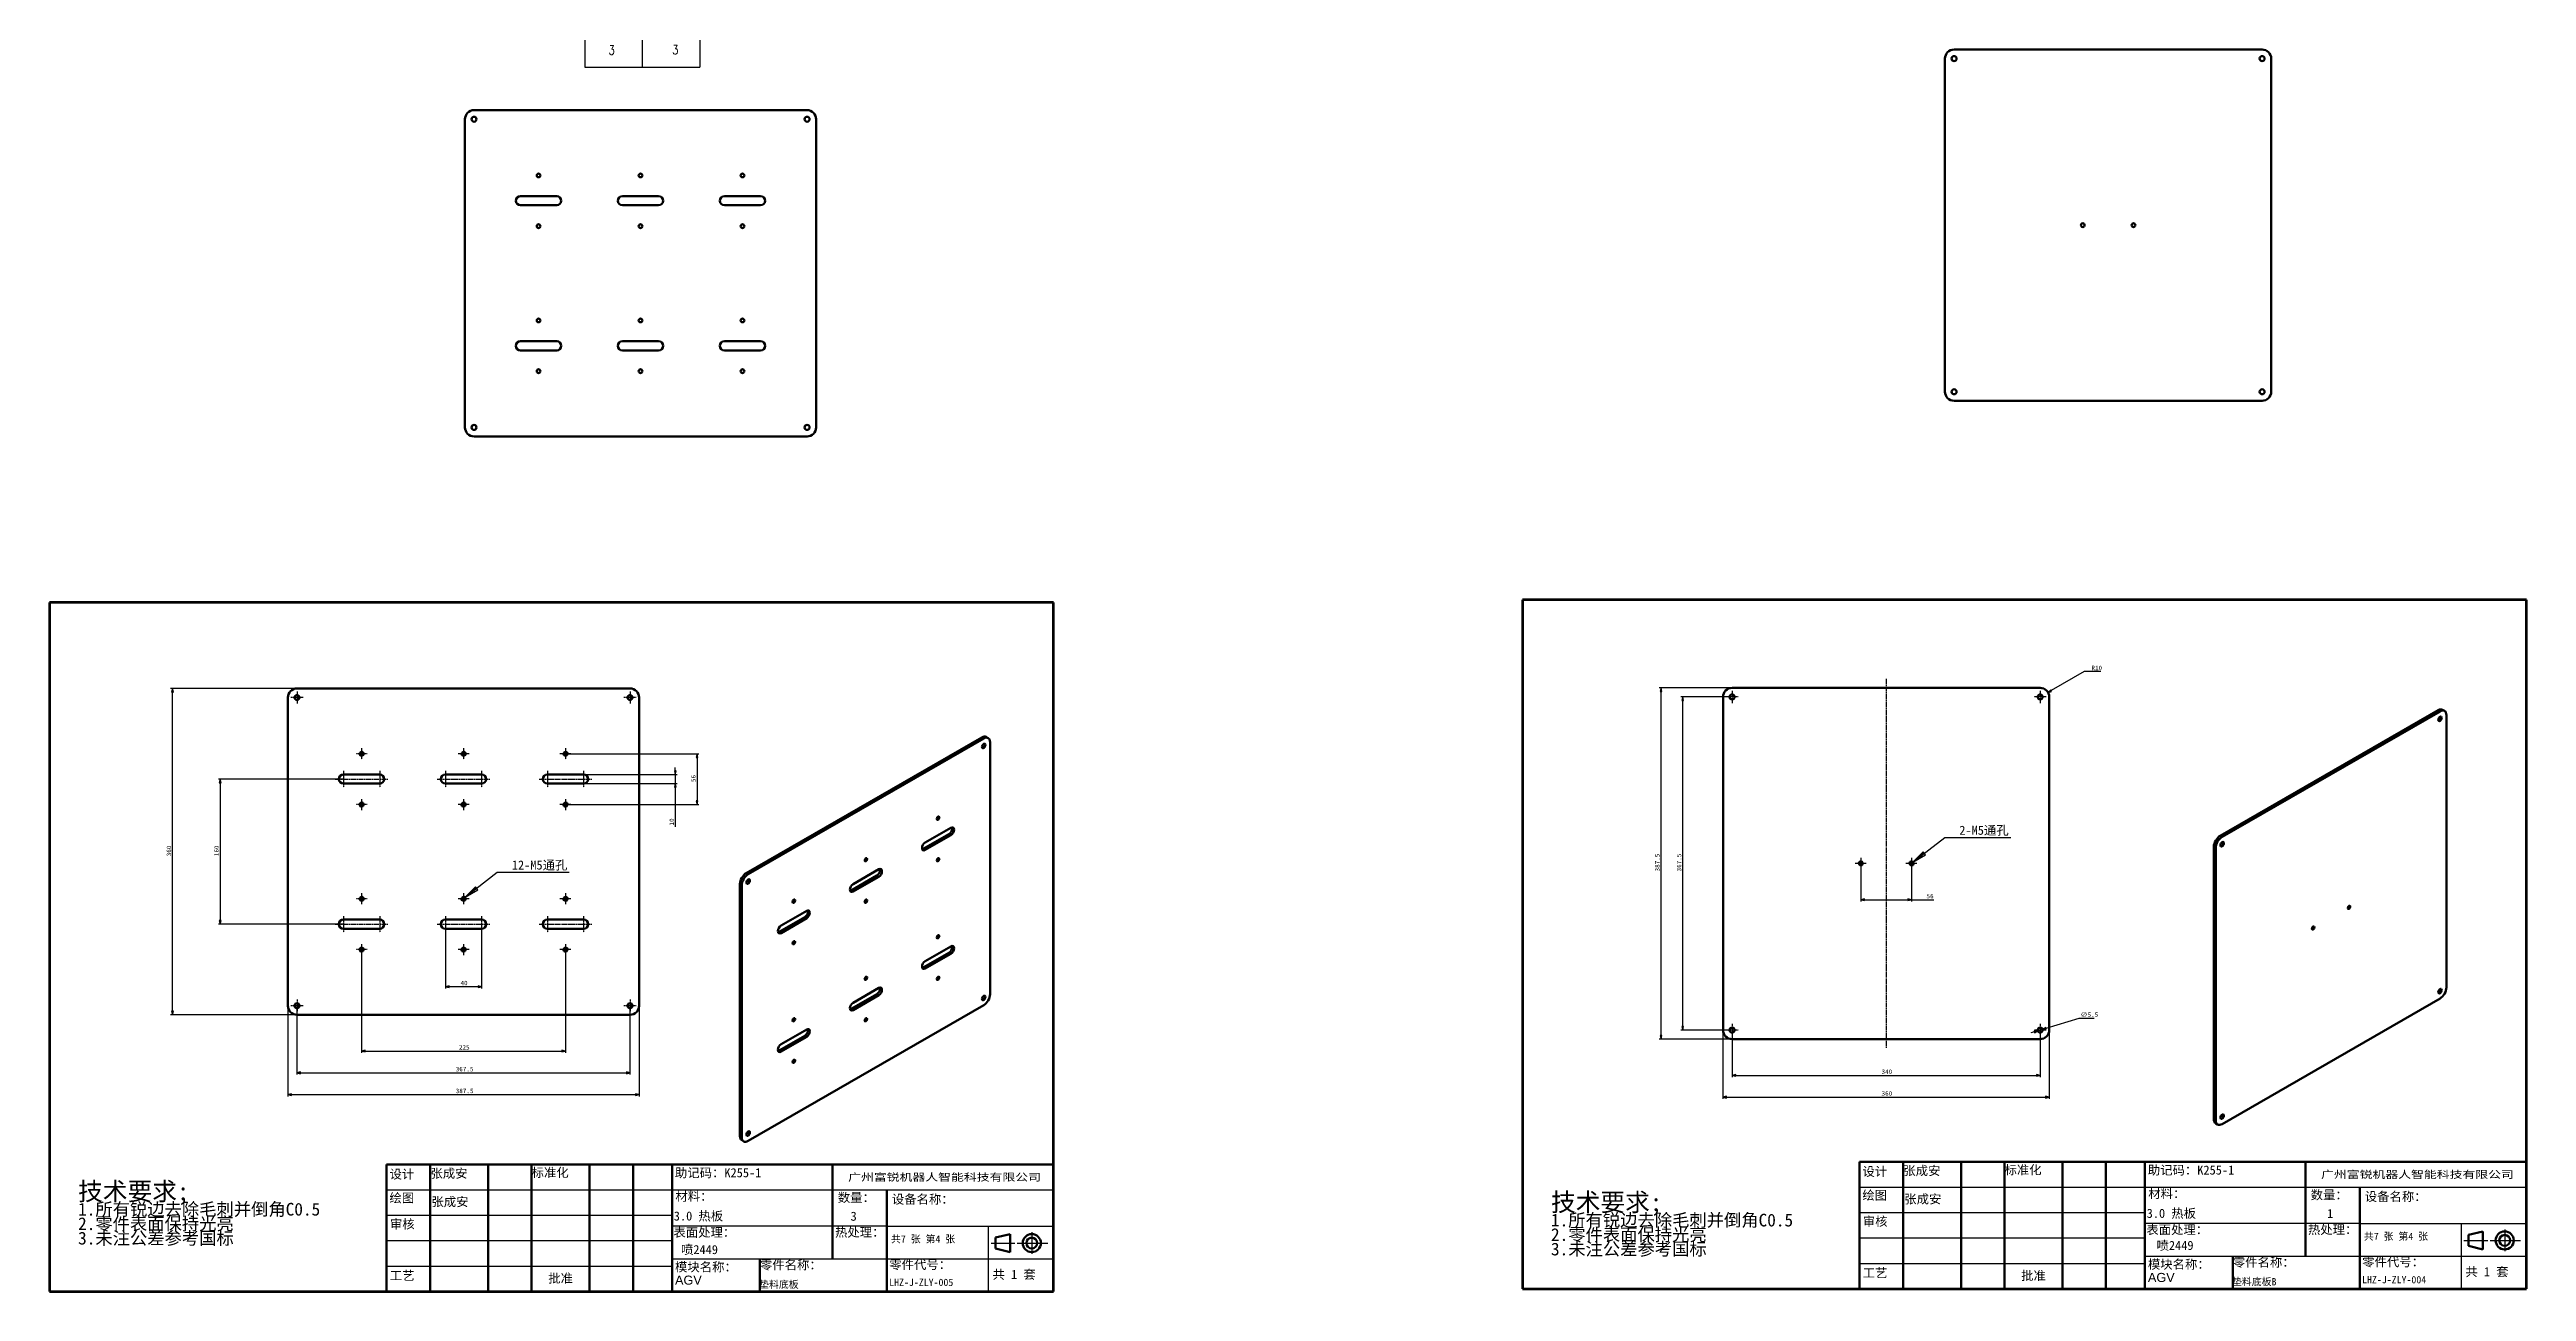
# Model space of a CAD drawing. Header units: millimetres. Extents: x 2989 to 98346, y -14444 to 9701.
# Drawn here: x 3883 to 6617, y 6378 to 7748 of the extents above; entities that cross this region are included whole.
import ezdxf
from ezdxf.enums import TextEntityAlignment as Align

# ---------------------------------------------------------------- set-up
doc = ezdxf.new("R2010")
doc.units = ezdxf.units.MM
doc.linetypes.add('CHAIN', pattern=[0.3543, 0.2362, -0.0295, 0.0591, -0.0295])
for name, color, linetype, lineweight, true_color in [('中心标记 (ISO)', 1, 'Continuous', 25, 0xff0000), ('中心线 (ISO)', 1, 'Continuous', 25, 0xff0000), ('尺寸 (ISO)', 5, 'Continuous', 25, 0x0000ff)]:
    doc.layers.add(name, color=color, linetype=linetype, lineweight=lineweight, true_color=true_color)
for name, color, linetype, lineweight in [('可见 (ISO)', 7, 'Continuous', 50), ('可见窄的 (ISO)', 7, 'Continuous', 35), ('图框 (ISO)', 7, 'Continuous', 70), ('标注线', 3, 'Continuous', 18), ('标题 (ISO)', 7, 'Continuous', 50), ('符号 (ISO)', 7, 'Continuous', 25)]:
    doc.layers.add(name, color=color, linetype=linetype, lineweight=lineweight)
doc.styles.add('DIM', font='txt.shx', dxfattribs={"width": 0.8, "bigfont": 'bigfont.shx'})
doc.styles.get("Standard").update_dxf_attribs({"font": 'arial.ttf'})
doc.styles.add('文本样式126', font='simfang.ttf', dxfattribs={"width": 1.3})
doc.styles.add('文本样式19', font='tahoma.ttf')
doc.styles.add('文本样式91', font='simfang.ttf')
doc.styles.add('注释文本 (ISO)', font='simfang.ttf')
doc.dimstyles.new('默认 (GB)', dxfattribs={"dimscale": 2, "dimtxt": 2.5, "dimasz": 2, "dimexe": 1, "dimexo": 0, "dimgap": 0.75, "dimtad": 1, "dimtoh": 1, "dimrnd": 1e-08, "dimdsep": 46, "dimtxsty": '注释文本 (ISO)', "dimblk": 'Filled-2', "dimcen": 0.09, "dimdle": 10, "dimclrd": 256, "dimclre": 256, "dimclrt": 256, "dimaunit": 1, "dimadec": 3, "dimazin": 2, "dimtfac": 0.52, "dimtmove": 0, "dimatfit": 3, "dimldrblk": 'Filled-1', "dimfxl": 0, "dimtolj": 1, "dimlwd": -1, "dimlwe": -1, "dimarcsym": 0})
doc.dimstyles.new('默认 (GB)$7', dxfattribs={"dimscale": 4, "dimtxt": 2.5, "dimasz": 4, "dimexe": 1, "dimexo": 0, "dimgap": 0.75, "dimtad": 1, "dimtoh": 1, "dimrnd": 1e-08, "dimdsep": 46, "dimtxsty": '注释文本 (ISO)', "dimblk": 'Filled-2', "dimcen": 0.09, "dimdle": 10, "dimclrd": 256, "dimclre": 256, "dimclrt": 256, "dimaunit": 1, "dimadec": 3, "dimazin": 2, "dimtfac": 0.52, "dimtmove": 0, "dimatfit": 3, "dimldrblk": 'Filled-1', "dimfxl": 0, "dimtolj": 1, "dimlwd": -1, "dimlwe": -1, "dimarcsym": 0})

msp = doc.modelspace()

# ---------------------------------------------------------------- texts
at = {"layer": '符号 (ISO)', "char_height": 10, "attachment_point": 1, "line_spacing_factor": 0.4375, "style": '注释文本 (ISO)'}
for s, insert, width in [('{2-M5通孔}', (5990.6615, 6891.8057), 60.481872), ('{12-M5通孔}', (4393.2954, 6853.418), 68.042106)]:
    msp.add_mtext(s, dxfattribs=dict(at, insert=insert, width=width))
at = {"layer": '符号 (ISO)', "char_height": 10, "attachment_point": 1, "style": '注释文本 (ISO)'}
for s, insert in [('{3}', (4767.1456, 6466.0578)), ('{1}', (6396.5759, 6469.0107))]:
    msp.add_mtext(s, dxfattribs=dict(at, insert=insert))
at = {"layer": '符号 (ISO)', "char_height": 10, "width": 44.912281, "attachment_point": 1, "style": '注释文本 (ISO)'}
for insert in [(4579.958, 6429.2336), (6208.342, 6433.8349)]:
    msp.add_mtext('{喷2449}', dxfattribs=dict(at, insert=insert))

# ---------------------------------------------------------------- blocks, each defined once
blk = doc.blocks.new('图框 A3-A4')
at = {"layer": '图框 (ISO)'}
for p, q in [((287, 200), (10, 200)), ((10, 200), (10, 10)), ((287, 10), (287, 200)), ((10, 10), (287, 10))]:
    blk.add_line(p, q, dxfattribs=at)
blk = doc.blocks.new('标题栏 GB1')
at = {"layer": '标题 (ISO)'}
for p, q in [((194.57, 65.23), (194.57, 72.23)), ((194.57, 72.23), (378.57, 72.23)), ((206.57, 65.23), (206.57, 72.23)), ((222.57, 65.23), (222.57, 72.23)), ((234.57, 65.23), (234.57, 72.23)), ((250.57, 65.23), (250.57, 72.23)), ((262.57, 65.23), (262.57, 72.23)), ((273.31, 65.23), (273.31, 72.23)), ((317.57, 65.23), (317.57, 72.23)), ((378.57, 72.23), (378.57, 65.23)), ((194.57, 37.23), (194.57, 65.23)), ((206.57, 37.23), (206.57, 65.23)), ((222.57, 44.23), (222.57, 65.23)), ((234.57, 37.23), (234.57, 65.23)), ((250.57, 37.23), (250.57, 65.23)), ((262.57, 37.23), (262.57, 65.23)), ((273.31, 65.23), (273.31, 37.23)), ((317.57, 55.23), (317.57, 65.23)), ((378.57, 65.23), (378.57, 37.23)), ((317.57, 55.23), (317.57, 46.23)), ((366.57, 53.06), (362.57, 52.06)), ((362.57, 52.06), (362.57, 49.06)), ((362.57, 49.06), (366.57, 48.06)), ((366.57, 48.06), (366.57, 53.06)), ((222.57, 44.23), (222.57, 37.23)), ((297.57, 46.23), (297.57, 37.23)), ((378.57, 37.23), (194.57, 37.23))]:
    blk.add_line(p, q, dxfattribs=at)
at = {"layer": '标题 (ISO)', "lineweight": 25}
for p, q in [((194.57, 65.23), (273.31, 65.23)), ((273.31, 65.23), (378.57, 65.23)), ((194.57, 58.23), (273.31, 58.23)), ((332.57, 55.23), (273.31, 55.23)), ((332.57, 55.23), (378.57, 55.23)), ((360.57, 55.23), (360.57, 46.23)), ((194.57, 51.23), (273.31, 51.23)), ((361.32, 50.56), (367.88, 50.56)), ((368.55, 50.56), (370.07, 50.56)), ((370.07, 50.56), (376.97, 50.56)), ((372.58, 53.56), (372.58, 47.56)), ((194.57, 44.23), (273.31, 44.23)), ((273.31, 46.23), (378.57, 46.23)), ((360.57, 46.23), (360.57, 37.23))]:
    blk.add_line(p, q, dxfattribs=at)
at = {"layer": '标题 (ISO)', "lineweight": 50}
blk.add_line((332.57, 65.23), (332.57, 37.23), dxfattribs=at)
at = {"layer": '标题 (ISO)'}
for radius in [2.5, 1.5]:
    blk.add_circle((372.57, 50.56), radius, dxfattribs=at)
at = {"layer": '标题 (ISO)', "style": '文本样式126', "width": 1.3}
blk.add_text('广州富锐机器人智能科技有限公司', height=2, dxfattribs=at).set_placement((348.5, 68.73), align=Align.MIDDLE_CENTER)
at = {"layer": '标题 (ISO)', "char_height": 2.5, "style": '注释文本 (ISO)'}
for s, insert, attachment_point in [('\\f仿宋|b0|i0;设计', (195.38, 70.83), 1), ('张成安', (206.66, 71.05), 1), ('\\f仿宋|b0|i0;标准化', (234.57, 71.28), 1), ('助记码：K255-1', (274.11, 71.21), 1), ('\\f仿宋|b0|i0;绘图', (195.35, 64.28), 1), ('张成安', (206.92, 63.22), 1), ('\\f仿宋|b0|i0;材料：', (274.24, 64.72), 1), ('\\f仿宋|b0|i0;数量：', (319.04, 64.37), 1), ('\\f仿宋|b0|i0;审核', (195.48, 57.07), 1), ('\\f仿宋|b0|i0;热处理：', (318.29, 54.82), 1), ('\\f仿宋|b0|i0;批准', (242.57, 40.73), 5), ('\\f仿宋|b0|i0;零件名称：', (297.57, 45.8), 1), ('\\f仿宋|b0|i0;零件代号：', (333.25, 45.9), 1)]:
    blk.add_mtext(s, dxfattribs=dict(at, insert=insert, attachment_point=attachment_point))
at = {"layer": '标题 (ISO)', "char_height": 2.5, "attachment_point": 1, "style": '注释文本 (ISO)'}
for s, insert, line_spacing_factor in [('设备名称：\\P', (333.96, 63.91), 0.856364), ('模块名称：\\P\\fArial|b0|i0;\\H2.5000;AGV', (274.14, 45.23), 0.872369)]:
    blk.add_mtext(s, dxfattribs=dict(at, insert=insert, line_spacing_factor=line_spacing_factor))
at = {"layer": '标题 (ISO)', "attachment_point": 1, "style": '注释文本 (ISO)'}
for s, insert, char_height, width in [('\\f仿宋|b0|i0;表面处理：', (273.7, 54.78), 2.5, 18.7135), ('\\f仿宋|b0|i0;\\H2.0000;共7 张 第4 张', (333.72, 52.69), 2, 27.2374), ('\\f仿宋|b0|i0;工艺', (195.45, 42.85), 2.5, 7.4854), ('  共 1 套', (358.32, 43.18), 2.5, 17.7919)]:
    blk.add_mtext(s, dxfattribs=dict(at, insert=insert, char_height=char_height, width=width))
at = {"layer": '标题 (ISO)'}
for tag, p, height, style in [('材料_001', (273.59, 56.78), 2.5, '注释文本 (ISO)'), ('描述_001', (333.22, 38.74), 2, '文本样式91'), ('零件代号_001', (297.34, 38.16), 2, '文本样式91')]:
    blk.add_attdef(tag, p, '', height=height, dxfattribs=dict(at, style=style))
at = {"layer": '标题 (ISO)', "style": '文本样式91'}
blk.add_attdef('热处理', text='', height=2, dxfattribs=at).set_placement((318.2, 50.63), align=Align.TOP_LEFT)
at = {"layer": '标题 (ISO)', "style": '文本样式19'}
for tag, p in [('工程核准人', (256.57, 40.73)), ('工程批准日期', (267.94, 40.73))]:
    blk.add_attdef(tag, text='', height=1, dxfattribs=at).set_placement(p, align=Align.MIDDLE_CENTER)
blk = doc.blocks.new('Filled-2')
at = {"color": 0}
for p, q in [((0, 0), (-1, 0.25)), ((-1, 0.25), (-1, -0.25)), ((-1, 0), (0, 0)), ((-1, -0.25), (0, 0))]:
    blk.add_line(p, q, dxfattribs=at)
at = {"color": 0, "flags": 128}
blk.add_lwpolyline([(-1, -0.25), (0, 0), (-1, 0.25), (-1, -0.25)], dxfattribs=at)
at = {"color": 0}
blk.add_solid([(-1, -0.25), (0, 0), (-1, 0.25), (-1, -0.25)], dxfattribs=at)
blk = doc.blocks.new('*D19')
at = {"layer": 'Defpoints', "color": 0, "transparency": 16777216}
for p in [(4146.2, 6693.2), (4533.7, 6693.2), (4533.7, 6595.2)]:
    blk.add_point(p, dxfattribs=at)
at = {"layer": '尺寸 (ISO)', "transparency": 16777216}
for p, q in [((4146.2, 6693.2), (4146.2, 6593.2)), ((4533.7, 6693.2), (4533.7, 6593.2)), ((4150.2, 6595.2), (4529.7, 6595.2))]:
    blk.add_line(p, q, dxfattribs=at)
at = {"layer": '尺寸 (ISO)', "transparency": 16777216, "xscale": 4, "yscale": 4, "zscale": 4, "rotation": 180}
blk.add_blockref('Filled-2', (4146.2, 6595.2), dxfattribs=at)
at = {"layer": '尺寸 (ISO)', "transparency": 16777216, "xscale": 4, "yscale": 4, "zscale": 4}
blk.add_blockref('Filled-2', (4533.7, 6595.2), dxfattribs=at)
at = {"layer": '尺寸 (ISO)', "transparency": 16777216, "insert": (4331.4, 6601.8), "char_height": 5, "attachment_point": 1, "style": '注释文本 (ISO)'}
blk.add_mtext('\\A1;387.5', dxfattribs=at)
blk = doc.blocks.new('Filled-1')
at = {"color": 0}
for p, q in [((0, 0), (-1, 0.125)), ((-1, 0.125), (-1, -0.125)), ((-1, 0), (0, 0)), ((-1, -0.125), (0, 0))]:
    blk.add_line(p, q, dxfattribs=at)
at = {"color": 0, "flags": 128}
blk.add_lwpolyline([(-1, -0.125), (0, 0), (-1, 0.125), (-1, -0.125)], dxfattribs=at)
at = {"color": 0}
blk.add_solid([(-1, -0.125), (0, 0), (-1, 0.125), (-1, -0.125)], dxfattribs=at)
blk = doc.blocks.new('*D20')
at = {"layer": 'Defpoints', "color": 0, "transparency": 16777216}
for p in [(4156.2, 6693.2), (4523.7, 6693.2), (4523.7, 6619.2)]:
    blk.add_point(p, dxfattribs=at)
at = {"layer": '尺寸 (ISO)', "transparency": 16777216}
for p, q in [((4156.2, 6693.2), (4156.2, 6617.2)), ((4523.7, 6693.2), (4523.7, 6617.2)), ((4160.2, 6619.2), (4519.7, 6619.2))]:
    blk.add_line(p, q, dxfattribs=at)
at = {"layer": '尺寸 (ISO)', "transparency": 16777216, "xscale": 4, "yscale": 4, "zscale": 4, "rotation": 180}
blk.add_blockref('Filled-2', (4156.2, 6619.2), dxfattribs=at)
at = {"layer": '尺寸 (ISO)', "transparency": 16777216, "xscale": 4, "yscale": 4, "zscale": 4}
blk.add_blockref('Filled-2', (4523.7, 6619.2), dxfattribs=at)
at = {"layer": '尺寸 (ISO)', "transparency": 16777216, "insert": (4331.4, 6625.8), "char_height": 5, "attachment_point": 1, "style": '注释文本 (ISO)'}
blk.add_mtext('\\A1;367.5', dxfattribs=at)
blk = doc.blocks.new('*D21')
at = {"layer": 'Defpoints', "color": 0, "transparency": 16777216}
for p in [(4227.5, 6755.2), (4452.5, 6755.2), (4452.5, 6643.2)]:
    blk.add_point(p, dxfattribs=at)
at = {"layer": '尺寸 (ISO)', "transparency": 16777216}
for p, q in [((4227.5, 6755.2), (4227.5, 6641.2)), ((4452.5, 6755.2), (4452.5, 6641.2)), ((4231.5, 6643.2), (4448.5, 6643.2))]:
    blk.add_line(p, q, dxfattribs=at)
at = {"layer": '尺寸 (ISO)', "transparency": 16777216, "xscale": 4, "yscale": 4, "zscale": 4, "rotation": 180}
blk.add_blockref('Filled-2', (4227.5, 6643.2), dxfattribs=at)
at = {"layer": '尺寸 (ISO)', "transparency": 16777216, "xscale": 4, "yscale": 4, "zscale": 4}
blk.add_blockref('Filled-2', (4452.5, 6643.2), dxfattribs=at)
at = {"layer": '尺寸 (ISO)', "transparency": 16777216, "insert": (4335, 6649.8), "char_height": 5, "attachment_point": 1, "style": '注释文本 (ISO)'}
blk.add_mtext('\\A1;225', dxfattribs=at)
blk = doc.blocks.new('*D22')
at = {"layer": 'Defpoints', "color": 0, "transparency": 16777216}
for p in [(4018.8, 7043.2), (4156.2, 7043.2), (4156.2, 6683.2)]:
    blk.add_point(p, dxfattribs=at)
at = {"layer": '尺寸 (ISO)', "transparency": 16777216}
for p, q in [((4156.2, 7043.2), (4016.8, 7043.2)), ((4018.8, 6687.2), (4018.8, 7039.2)), ((4156.2, 6683.2), (4016.8, 6683.2))]:
    blk.add_line(p, q, dxfattribs=at)
at = {"layer": '尺寸 (ISO)', "transparency": 16777216, "xscale": 4, "yscale": 4, "zscale": 4}
for p, rotation in [((4018.8, 7043.2), 90), ((4018.8, 6683.2), 270)]:
    blk.add_blockref('Filled-2', p, dxfattribs=dict(at, rotation=rotation))
at = {"layer": '尺寸 (ISO)', "transparency": 16777216, "insert": (4012.3, 6858.1), "char_height": 5, "attachment_point": 1, "rotation": 90, "style": '注释文本 (ISO)'}
blk.add_mtext('\\A1;360', dxfattribs=at)
blk = doc.blocks.new('*D23')
at = {"layer": 'Defpoints', "color": 0, "transparency": 16777216}
for p in [(4207.5, 6943.2), (4071.5, 6783.2), (4207.5, 6783.2)]:
    blk.add_point(p, dxfattribs=at)
at = {"layer": '尺寸 (ISO)', "transparency": 16777216}
for p, q in [((4207.5, 6943.2), (4069.5, 6943.2)), ((4071.5, 6939.2), (4071.5, 6787.2)), ((4207.5, 6783.2), (4069.5, 6783.2))]:
    blk.add_line(p, q, dxfattribs=at)
at = {"layer": '尺寸 (ISO)', "transparency": 16777216, "xscale": 4, "yscale": 4, "zscale": 4}
for p, rotation in [((4071.5, 6943.2), 90), ((4071.5, 6783.2), 270)]:
    blk.add_blockref('Filled-2', p, dxfattribs=dict(at, rotation=rotation))
at = {"layer": '尺寸 (ISO)', "transparency": 16777216, "insert": (4064.9, 6858.3), "char_height": 5, "attachment_point": 1, "rotation": 90, "style": '注释文本 (ISO)'}
blk.add_mtext('\\A1;160', dxfattribs=at)
blk = doc.blocks.new('*D24')
at = {"layer": 'Defpoints', "color": 0, "transparency": 16777216}
for p in [(4452.5, 6971.2), (4452.5, 6915.2), (4597.7, 6915.2)]:
    blk.add_point(p, dxfattribs=at)
at = {"layer": '尺寸 (ISO)', "transparency": 16777216}
for p, q in [((4452.5, 6971.2), (4599.7, 6971.2)), ((4597.7, 6967.2), (4597.7, 6919.2)), ((4452.5, 6915.2), (4599.7, 6915.2))]:
    blk.add_line(p, q, dxfattribs=at)
at = {"layer": '尺寸 (ISO)', "transparency": 16777216, "xscale": 4, "yscale": 4, "zscale": 4}
for p, rotation in [((4597.7, 6971.2), 90), ((4597.7, 6915.2), 270)]:
    blk.add_blockref('Filled-2', p, dxfattribs=dict(at, rotation=rotation))
at = {"layer": '尺寸 (ISO)', "transparency": 16777216, "insert": (4591.2, 6940), "char_height": 5, "attachment_point": 1, "rotation": 90, "style": '注释文本 (ISO)'}
blk.add_mtext('\\A1;56', dxfattribs=at)
blk = doc.blocks.new('*D25')
at = {"layer": 'Defpoints', "color": 0, "transparency": 16777216}
for p in [(4472.5, 6948.2), (4472.5, 6938.2), (4573.7, 6938.2)]:
    blk.add_point(p, dxfattribs=at)
at = {"layer": '尺寸 (ISO)', "transparency": 16777216}
for p, q in [((4472.5, 6948.2), (4575.7, 6948.2)), ((4573.7, 6952.2), (4573.7, 6956.2)), ((4573.7, 6948.2), (4573.7, 6938.2)), ((4472.5, 6938.2), (4575.7, 6938.2)), ((4573.7, 6934.2), (4573.7, 6890.6))]:
    blk.add_line(p, q, dxfattribs=at)
at = {"layer": '尺寸 (ISO)', "transparency": 16777216, "xscale": 4, "yscale": 4, "zscale": 4}
for p, rotation in [((4573.7, 6948.2), 270), ((4573.7, 6938.2), 90)]:
    blk.add_blockref('Filled-2', p, dxfattribs=dict(at, rotation=rotation))
at = {"layer": '尺寸 (ISO)', "transparency": 16777216, "insert": (4567.2, 6892.1), "char_height": 5, "attachment_point": 1, "rotation": 90, "style": '注释文本 (ISO)'}
blk.add_mtext('\\A1;10', dxfattribs=at)
blk = doc.blocks.new('*D26')
at = {"layer": 'Defpoints', "color": 0, "transparency": 16777216}
for p in [(4320, 6778.2), (4360, 6778.2), (4320, 6714.2)]:
    blk.add_point(p, dxfattribs=at)
at = {"layer": '尺寸 (ISO)', "transparency": 16777216}
for p, q in [((4320, 6778.2), (4320, 6712.2)), ((4360, 6778.2), (4360, 6712.2)), ((4356, 6714.2), (4324, 6714.2))]:
    blk.add_line(p, q, dxfattribs=at)
at = {"layer": '尺寸 (ISO)', "transparency": 16777216, "xscale": 4, "yscale": 4, "zscale": 4, "rotation": 180}
blk.add_blockref('Filled-2', (4320, 6714.2), dxfattribs=at)
at = {"layer": '尺寸 (ISO)', "transparency": 16777216, "xscale": 4, "yscale": 4, "zscale": 4}
blk.add_blockref('Filled-2', (4360, 6714.2), dxfattribs=at)
at = {"layer": '尺寸 (ISO)', "transparency": 16777216, "insert": (4336.7, 6720.8), "char_height": 5, "attachment_point": 1, "style": '注释文本 (ISO)'}
blk.add_mtext('\\A1;40', dxfattribs=at)
blk = doc.blocks.new('加工')
at = {"layer": '符号 (ISO)', "insert": (-36.68, 11.05), "char_height": 2.5, "width": 80.4946, "attachment_point": 1, "line_spacing_factor": 0.683636, "style": '注释文本 (ISO)'}
blk.add_mtext('{\\H2x;技术要求;\\P\\H0.7x;1.所有锐边去除毛刺并倒角C0.5\\H2.12498x; \\H0.47059x;\\P2.零件表面保持光亮\\H1.84035x; \\H0.54337x;\\P3.未注公差参考国标\\H1.80945x; }', dxfattribs=at)
blk = doc.blocks.new('*D28')
at = {"layer": 'Defpoints', "color": 0, "transparency": 16777216}
for p in [(5729.9, 6666.4), (6089.9, 6666.4), (6089.9, 6592.4)]:
    blk.add_point(p, dxfattribs=at)
at = {"layer": '尺寸 (ISO)', "transparency": 16777216}
for p, q in [((5729.9, 6666.4), (5729.9, 6590.4)), ((6089.9, 6666.4), (6089.9, 6590.4)), ((5733.9, 6592.4), (6085.9, 6592.4))]:
    blk.add_line(p, q, dxfattribs=at)
at = {"layer": '尺寸 (ISO)', "transparency": 16777216, "xscale": 4, "yscale": 4, "zscale": 4, "rotation": 180}
blk.add_blockref('Filled-2', (5729.9, 6592.4), dxfattribs=at)
at = {"layer": '尺寸 (ISO)', "transparency": 16777216, "xscale": 4, "yscale": 4, "zscale": 4}
blk.add_blockref('Filled-2', (6089.9, 6592.4), dxfattribs=at)
at = {"layer": '尺寸 (ISO)', "transparency": 16777216, "insert": (5904.9, 6599), "char_height": 5, "attachment_point": 1, "style": '注释文本 (ISO)'}
blk.add_mtext('\\A1;360', dxfattribs=at)
blk = doc.blocks.new('*D29')
at = {"layer": 'Defpoints', "color": 0, "transparency": 16777216}
for p in [(5661.5, 7043.9), (5739.9, 7043.9), (5739.9, 6656.4)]:
    blk.add_point(p, dxfattribs=at)
at = {"layer": '尺寸 (ISO)', "transparency": 16777216}
for p, q in [((5739.9, 7043.9), (5659.5, 7043.9)), ((5661.5, 6660.4), (5661.5, 7039.9)), ((5739.9, 6656.4), (5659.5, 6656.4))]:
    blk.add_line(p, q, dxfattribs=at)
at = {"layer": '尺寸 (ISO)', "transparency": 16777216, "xscale": 4, "yscale": 4, "zscale": 4}
for p, rotation in [((5661.5, 7043.9), 90), ((5661.5, 6656.4), 270)]:
    blk.add_blockref('Filled-2', p, dxfattribs=dict(at, rotation=rotation))
at = {"layer": '尺寸 (ISO)', "transparency": 16777216, "insert": (5654.9, 6841.4), "char_height": 5, "attachment_point": 1, "rotation": 90, "style": '注释文本 (ISO)'}
blk.add_mtext('\\A1;387.5', dxfattribs=at)
blk = doc.blocks.new('*D30')
at = {"layer": 'Defpoints', "color": 0, "transparency": 16777216}
for p in [(5739.9, 6666.4), (6079.9, 6666.4), (6079.9, 6616.4)]:
    blk.add_point(p, dxfattribs=at)
at = {"layer": '尺寸 (ISO)', "transparency": 16777216}
for p, q in [((5739.9, 6666.4), (5739.9, 6614.4)), ((6079.9, 6666.4), (6079.9, 6614.4)), ((5743.9, 6616.4), (6075.9, 6616.4))]:
    blk.add_line(p, q, dxfattribs=at)
at = {"layer": '尺寸 (ISO)', "transparency": 16777216, "xscale": 4, "yscale": 4, "zscale": 4, "rotation": 180}
blk.add_blockref('Filled-2', (5739.9, 6616.4), dxfattribs=at)
at = {"layer": '尺寸 (ISO)', "transparency": 16777216, "xscale": 4, "yscale": 4, "zscale": 4}
blk.add_blockref('Filled-2', (6079.9, 6616.4), dxfattribs=at)
at = {"layer": '尺寸 (ISO)', "transparency": 16777216, "insert": (5904.9, 6623), "char_height": 5, "attachment_point": 1, "style": '注释文本 (ISO)'}
blk.add_mtext('\\A1;340', dxfattribs=at)
blk = doc.blocks.new('*D31')
at = {"layer": 'Defpoints', "color": 0, "transparency": 16777216}
for p in [(5685.5, 7033.9), (5739.9, 7033.9), (5739.9, 6666.4)]:
    blk.add_point(p, dxfattribs=at)
at = {"layer": '尺寸 (ISO)', "transparency": 16777216}
for p, q in [((5739.9, 7033.9), (5683.5, 7033.9)), ((5685.5, 6670.4), (5685.5, 7029.9)), ((5739.9, 6666.4), (5683.5, 6666.4))]:
    blk.add_line(p, q, dxfattribs=at)
at = {"layer": '尺寸 (ISO)', "transparency": 16777216, "xscale": 4, "yscale": 4, "zscale": 4}
for p, rotation in [((5685.5, 7033.9), 90), ((5685.5, 6666.4), 270)]:
    blk.add_blockref('Filled-2', p, dxfattribs=dict(at, rotation=rotation))
at = {"layer": '尺寸 (ISO)', "transparency": 16777216, "insert": (5678.9, 6841.4), "char_height": 5, "attachment_point": 1, "rotation": 90, "style": '注释文本 (ISO)'}
blk.add_mtext('\\A1;367.5', dxfattribs=at)
blk = doc.blocks.new('*D32')
at = {"layer": 'Defpoints', "color": 0, "transparency": 16777216}
for p in [(6079.9, 7033.9), (6088.6, 7038.9)]:
    blk.add_point(p, dxfattribs=at)
at = {"layer": '尺寸 (ISO)', "transparency": 16777216}
for p, q in [((6128.3, 7061.9), (6092, 7040.9)), ((6146.9, 7061.9), (6128.3, 7061.9))]:
    blk.add_line(p, q, dxfattribs=at)
at = {"layer": '尺寸 (ISO)', "transparency": 16777216, "xscale": 4, "yscale": 4, "zscale": 4, "rotation": 209.9999999999883}
blk.add_blockref('Filled-2', (6088.6, 7038.9), dxfattribs=at)
at = {"layer": '尺寸 (ISO)', "transparency": 16777216, "insert": (6136.5, 7068.4), "char_height": 5, "attachment_point": 1, "style": '注释文本 (ISO)'}
blk.add_mtext('\\A1;R10', dxfattribs=at)
blk = doc.blocks.new('*D33')
at = {"layer": 'Defpoints', "color": 0, "transparency": 16777216}
for p in [(6077.3, 6665.6), (6082.5, 6667.2)]:
    blk.add_point(p, dxfattribs=at)
at = {"layer": '尺寸 (ISO)', "transparency": 16777216}
for p, q in [((6086.4, 6668.4), (6122.9, 6679.4)), ((6122.9, 6679.4), (6139.4, 6679.4)), ((6073.5, 6664.4), (6069.6, 6663.3)), ((6077.3, 6665.6), (6082.5, 6667.2))]:
    blk.add_line(p, q, dxfattribs=at)
at = {"layer": '尺寸 (ISO)', "transparency": 16777216, "xscale": 4, "yscale": 4, "zscale": 4}
for p, rotation in [((6077.3, 6665.6), 16.85431181585012), ((6082.5, 6667.2), 196.8543118158501)]:
    blk.add_blockref('Filled-2', p, dxfattribs=dict(at, rotation=rotation))
at = {"layer": '尺寸 (ISO)', "transparency": 16777216, "insert": (6124.4, 6686), "char_height": 5, "attachment_point": 1, "style": '注释文本 (ISO)'}
blk.add_mtext('\\A1;∅5.5', dxfattribs=at)
blk = doc.blocks.new('*D34')
at = {"layer": 'Defpoints', "color": 0, "transparency": 16777216}
for p in [(5881.9, 6850.2), (5937.9, 6850.2), (5881.9, 6810.2)]:
    blk.add_point(p, dxfattribs=at)
at = {"layer": '尺寸 (ISO)', "transparency": 16777216}
for p, q in [((5881.9, 6850.2), (5881.9, 6808.2)), ((5937.9, 6850.2), (5937.9, 6808.2)), ((5885.9, 6810.2), (5933.9, 6810.2)), ((5937.9, 6810.2), (5962.5, 6810.2))]:
    blk.add_line(p, q, dxfattribs=at)
at = {"layer": '尺寸 (ISO)', "transparency": 16777216, "xscale": 4, "yscale": 4, "zscale": 4, "rotation": 180}
blk.add_blockref('Filled-2', (5881.9, 6810.2), dxfattribs=at)
at = {"layer": '尺寸 (ISO)', "transparency": 16777216, "xscale": 4, "yscale": 4, "zscale": 4}
blk.add_blockref('Filled-2', (5937.9, 6810.2), dxfattribs=at)
at = {"layer": '尺寸 (ISO)', "transparency": 16777216, "insert": (5954.5, 6816.7), "char_height": 5, "attachment_point": 1, "style": '注释文本 (ISO)'}
blk.add_mtext('\\A1;56', dxfattribs=at)
blk = doc.blocks.new('*T27')
at = {"color": 0, "linetype": 'ByBlock', "lineweight": -2, "transparency": 16777216}
for p, q in [((0, 0), (127, 0)), ((0, 0), (0, -78)), ((63.5, 0), (63.5, -78)), ((127, 0), (127, -78)), ((0, -39), (127, -39)), ((0, -78), (127, -78))]:
    blk.add_line(p, q, dxfattribs=at)
at = {"color": 0, "transparency": 16777216, "char_height": 10, "width": 60.5, "attachment_point": 5}
for s, insert in [('{\\fSimSun|b0|i0|c134|p2;料 厚}', (31.75, -19.5)), ('{\\fSimSun|b0|i0|c134|p2;件 数}', (95.25, -19.5))]:
    blk.add_mtext(s, dxfattribs=dict(at, insert=insert))
blk = doc.blocks.new('圆心打标')
at = {"layer": '标注线'}
for p, q in [((-2.5, 0), (2.5, 0)), ((0, 2.5), (0, -2.5))]:
    blk.add_line(p, q, dxfattribs=at)
blk = doc.blocks.new('拆图参数')
blk.add_blockref('*T27', (-63.5, 78))
at = {"layer": '标注线'}
blk.add_blockref('圆心打标', (67219.7, -21339.8), dxfattribs=at)
at = {"style": 'DIM', "width": 0.8}
blk.add_attdef('6', text='', height=10, dxfattribs=at).set_placement((-37.1, 18.9), align=Align.MIDDLE_LEFT)
blk.add_attdef('1', text='', height=10, dxfattribs=at).set_placement((36.6, 19.3), align=Align.MIDDLE_CENTER)

# ---------------------------------------------------------------- dimensions: what is measured, and where the dimension line sits
at = {"layer": '尺寸 (ISO)'}
dim = msp.add_radius_dim(center=(6079.9173, 7033.9005), mpoint=(6088.5776, 7038.9005), dimstyle='默认 (GB)', override={"dimtih": 1, "dimdec": 2, "dimcen": 0, "dimtp": 0, "dimtm": 0, "dimtdec": 2, "dimtofl": 0}, dxfattribs=at)
dim.commit()
dim.dimension.update_dxf_attribs({"geometry": '*D32', "text_midpoint": (6141.706, 7061.8542), "dimtype": 164})
for base, p1, p2, angle, override, picture, middle in [((4018.8198, 7043.2108), (4156.2493, 6683.2108), (4156.2493, 7043.2108), 270, {"dimtoh": 0, "dimdec": 2, "dimtp": 0, "dimtm": 0, "dimtdec": 2, "dimtofl": 0, "dimatfit": 1}, '*D22', (4018.8198, 6863.2108)), ((5661.4635, 7043.9005), (5739.9173, 6656.4005), (5739.9173, 7043.9005), 270, {"dimtoh": 0, "dimdec": 2, "dimtp": 0, "dimtm": 0, "dimtdec": 2, "dimtofl": 0, "dimatfit": 1}, '*D29', (5661.4635, 6850.0705)), ((5685.4635, 7033.9005), (5739.9173, 6666.4005), (5739.9173, 7033.9005), 90, {"dimtoh": 0, "dimdec": 2, "dimtp": 0, "dimtm": 0, "dimtdec": 2, "dimtofl": 0, "dimatfit": 1}, '*D31', (5685.4635, 6850.1105)), ((4597.7493, 6915.2108), (4452.4993, 6971.2108), (4452.4993, 6915.2108), 90, {"dimtoh": 0, "dimdec": 2, "dimtp": 0, "dimtm": 0, "dimtdec": 2, "dimtofl": 0, "dimatfit": 1}, '*D24', (4597.7493, 6943.2508)), ((4071.4993, 6783.2108), (4207.4993, 6943.2108), (4207.4993, 6783.2108), 90, {"dimtoh": 0, "dimdec": 2, "dimtp": 0, "dimtm": 0, "dimtdec": 2, "dimtofl": 0, "dimatfit": 1}, '*D23', (4071.4993, 6863.2108)), ((4573.7493, 6938.2108), (4472.4993, 6948.2108), (4472.4993, 6938.2108), 270, {"dimtoh": 0, "dimdec": 2, "dimtp": 0, "dimtm": 0, "dimtdec": 2, "dimtofl": 1, "dimatfit": 1}, '*D25', (4573.7493, 6895.1177)), ((5881.9173, 6810.1505), (5937.9173, 6850.1505), (5881.9173, 6850.1505), 180, {"dimtoh": 0, "dimdec": 2, "dimtp": 0, "dimtm": 0, "dimtdec": 2, "dimtofl": 0, "dimatfit": 2}, '*D34', (5957.7755, 6810.1505)), ((4452.4993, 6643.2108), (4227.4993, 6755.2108), (4452.4993, 6755.2108), 180, {"dimtoh": 0, "dimdec": 2, "dimtp": 0, "dimtm": 0, "dimtdec": 2, "dimtofl": 0, "dimatfit": 1}, '*D21', (4340.0793, 6643.2108)), ((4319.9993, 6714.208), (4359.9993, 6778.2108), (4319.9993, 6778.2108), 180, {"dimtoh": 0, "dimdec": 2, "dimtp": 0, "dimtm": 0, "dimtdec": 2, "dimtofl": 0, "dimatfit": 1}, '*D26', (4339.9993, 6714.208)), ((4533.7493, 6595.2108), (4146.2493, 6693.2108), (4533.7493, 6693.2108), 180, {"dimtoh": 0, "dimdec": 2, "dimtp": 0, "dimtm": 0, "dimtdec": 2, "dimtofl": 0, "dimatfit": 1}, '*D19', (4340.0793, 6595.2108)), ((4523.7493, 6619.2108), (4156.2493, 6693.2108), (4523.7493, 6693.2108), 180, {"dimtoh": 0, "dimdec": 2, "dimtp": 0, "dimtm": 0, "dimtdec": 2, "dimtofl": 0, "dimatfit": 1}, '*D20', (4340.0793, 6619.2108)), ((6089.9173, 6592.4005), (5729.9173, 6666.4005), (6089.9173, 6666.4005), 180, {"dimtoh": 0, "dimdec": 2, "dimtp": 0, "dimtm": 0, "dimtdec": 2, "dimtofl": 0, "dimatfit": 1}, '*D28', (5909.9973, 6592.4005)), ((6079.9173, 6616.4005), (5739.9173, 6666.4005), (6079.9173, 6666.4005), 180, {"dimtoh": 0, "dimdec": 2, "dimtp": 0, "dimtm": 0, "dimtdec": 2, "dimtofl": 0, "dimatfit": 1}, '*D30', (5909.9573, 6616.4005))]:
    dim = msp.add_linear_dim(base=base, p1=p1, p2=p2, angle=angle, dimstyle='默认 (GB)', override=override, dxfattribs=at)
    dim.commit()
    dim.dimension.update_dxf_attribs({"geometry": picture, "text_midpoint": middle, "dimtype": 160})
dim = msp.add_diameter_dim_2p(p1=(6077.2855, 6665.6031), p2=(6082.5492, 6667.1978), dimstyle='默认 (GB)', override={"dimtih": 1, "dimdec": 2, "dimlfac": 1, "dimtp": 0, "dimtm": 0, "dimtdec": 2, "dimatfit": 2}, dxfattribs=at)
dim.commit()
dim.dimension.update_dxf_attribs({"geometry": '*D33', "text_midpoint": (6131.9009, 6679.421), "dimtype": 163})

# ---------------------------------------------------------------- linework, layer by layer
at = {"layer": '中心标记 (ISO)', "linetype": 'CHAIN', "ltscale": 3.750225}
for p, q in [((4162.9993, 7033.2108), (4149.4993, 7033.2108)), ((4156.2493, 7039.9608), (4156.2493, 7026.4608)), ((4530.4993, 7033.2108), (4516.9993, 7033.2108)), ((4523.7493, 7039.9608), (4523.7493, 7026.4608)), ((5746.6673, 7033.9005), (5733.1673, 7033.9005)), ((5739.9173, 7040.6505), (5739.9173, 7027.1505)), ((6086.6673, 7033.9005), (6073.1673, 7033.9005)), ((6079.9173, 7040.6505), (6079.9173, 7027.1505)), ((4156.2493, 6699.9608), (4156.2493, 6686.4608)), ((4523.7493, 6699.9608), (4523.7493, 6686.4608)), ((4162.9993, 6693.2108), (4149.4993, 6693.2108)), ((4530.4993, 6693.2108), (4516.9993, 6693.2108)), ((5739.9173, 6673.1505), (5739.9173, 6659.6505)), ((6079.9173, 6673.1505), (6079.9173, 6659.6505)), ((5746.6673, 6666.4005), (5733.1673, 6666.4005)), ((6086.6673, 6666.4005), (6073.1673, 6666.4005))]:
    msp.add_line(p, q, dxfattribs=at)
at = {"layer": '中心标记 (ISO)', "linetype": 'CHAIN', "ltscale": 3.370748}
for p, q in [((4233.5663, 6971.2108), (4221.4323, 6971.2108)), ((4227.4993, 6977.2778), (4227.4993, 6965.1438)), ((4346.0663, 6971.2108), (4333.9323, 6971.2108)), ((4339.9993, 6977.2778), (4339.9993, 6965.1438)), ((4458.5663, 6971.2108), (4446.4323, 6971.2108)), ((4452.4993, 6977.2778), (4452.4993, 6965.1438)), ((4227.4993, 6921.2778), (4227.4993, 6909.1438)), ((4339.9993, 6921.2778), (4339.9993, 6909.1438)), ((4452.4993, 6921.2778), (4452.4993, 6909.1438)), ((4233.5663, 6915.2108), (4221.4323, 6915.2108)), ((4346.0663, 6915.2108), (4333.9323, 6915.2108)), ((4458.5663, 6915.2108), (4446.4323, 6915.2108)), ((5887.9843, 6850.1505), (5875.8503, 6850.1505)), ((5881.9173, 6856.2175), (5881.9173, 6844.0835)), ((5943.9843, 6850.1505), (5931.8503, 6850.1505)), ((5937.9173, 6856.2175), (5937.9173, 6844.0835)), ((4233.5663, 6811.2108), (4221.4323, 6811.2108)), ((4227.4993, 6817.2778), (4227.4993, 6805.1438)), ((4346.0663, 6811.2108), (4333.9323, 6811.2108)), ((4339.9993, 6817.2778), (4339.9993, 6805.1438)), ((4458.5663, 6811.2108), (4446.4323, 6811.2108)), ((4452.4993, 6817.2778), (4452.4993, 6805.1438)), ((4233.5663, 6755.2108), (4221.4323, 6755.2108)), ((4227.4993, 6761.2778), (4227.4993, 6749.1438)), ((4346.0663, 6755.2108), (4333.9323, 6755.2108)), ((4339.9993, 6761.2778), (4339.9993, 6749.1438)), ((4458.5663, 6755.2108), (4446.4323, 6755.2108)), ((4452.4993, 6761.2778), (4452.4993, 6749.1438))]:
    msp.add_line(p, q, dxfattribs=at)
at = {"layer": '中心标记 (ISO)', "linetype": 'CHAIN', "ltscale": 5.000333}
for p, q in [((4207.4993, 6952.2108), (4207.4993, 6934.2108)), ((4247.4993, 6952.2108), (4247.4993, 6934.2108)), ((4319.9993, 6952.2108), (4319.9993, 6934.2108)), ((4359.9993, 6952.2108), (4359.9993, 6934.2108)), ((4432.4993, 6952.2108), (4432.4993, 6934.2108)), ((4472.4993, 6952.2108), (4472.4993, 6934.2108)), ((4207.4993, 6792.2108), (4207.4993, 6774.2108)), ((4247.4993, 6792.2108), (4247.4993, 6774.2108)), ((4319.9993, 6792.2108), (4319.9993, 6774.2108)), ((4359.9993, 6792.2108), (4359.9993, 6774.2108)), ((4432.4993, 6792.2108), (4432.4993, 6774.2108)), ((4472.4993, 6792.2108), (4472.4993, 6774.2108))]:
    msp.add_line(p, q, dxfattribs=at)
at = {"layer": '中心线 (ISO)', "linetype": 'CHAIN', "ltscale": 23.990969}
for p, q in [((5909.9173, 7053.9005), (5909.9173, 6646.4005)), ((4198.4993, 6943.2108), (4256.4993, 6943.2108)), ((4310.9993, 6943.2108), (4368.9993, 6943.2108)), ((4423.4993, 6943.2108), (4481.4993, 6943.2108)), ((4198.4993, 6783.2108), (4256.4993, 6783.2108)), ((4310.9993, 6783.2108), (4368.9993, 6783.2108)), ((4423.4993, 6783.2108), (4481.4993, 6783.2108))]:
    msp.add_line(p, q, dxfattribs=at)
at = {"layer": '可见 (ISO)'}
for p, q in [((5974.8885, 7738.0154), (5974.8885, 7370.5154)), ((6324.8885, 7748.0154), (5984.8885, 7748.0154)), ((6334.8885, 7370.5154), (6334.8885, 7738.0154)), ((4719.0991, 7681.1955), (4351.5991, 7681.1955)), ((4341.5991, 7671.1955), (4341.5991, 7331.1955)), ((4729.0991, 7331.1955), (4729.0991, 7671.1955)), ((4402.8491, 7586.1955), (4442.8491, 7586.1955)), ((4442.8491, 7576.1955), (4402.8491, 7576.1955)), ((4515.3491, 7586.1955), (4555.3491, 7586.1955)), ((4555.3491, 7576.1955), (4515.3491, 7576.1955)), ((4627.8491, 7586.1955), (4667.8491, 7586.1955)), ((4667.8491, 7576.1955), (4627.8491, 7576.1955)), ((4402.8491, 7426.1955), (4442.8491, 7426.1955)), ((4442.8491, 7416.1955), (4402.8491, 7416.1955)), ((4515.3491, 7426.1955), (4555.3491, 7426.1955)), ((4555.3491, 7416.1955), (4515.3491, 7416.1955)), ((4627.8491, 7426.1955), (4667.8491, 7426.1955)), ((4667.8491, 7416.1955), (4627.8491, 7416.1955)), ((5984.8885, 7360.5154), (6324.8885, 7360.5154)), ((4351.5991, 7321.1955), (4719.0991, 7321.1955)), ((4146.2493, 7033.2108), (4146.2493, 6693.2108)), ((4523.7493, 7043.2108), (4156.2493, 7043.2108)), ((4533.7493, 6693.2108), (4533.7493, 7033.2108)), ((5729.9173, 7033.9005), (5729.9173, 6666.4005)), ((6079.9173, 7043.9005), (5739.9173, 7043.9005)), ((6089.9173, 6666.4005), (6089.9173, 7033.9005)), ((6278.6573, 6880.7662), (6519.0736, 7019.2127)), ((6521.1949, 7017.9911), (6280.7786, 6879.5446)), ((6524.0639, 7019.7031), (6526.1852, 7018.4815)), ((6528.266, 6713.439), (6528.266, 7013.8876)), ((4652.0446, 6839.6223), (4911.9064, 6989.2667)), ((4914.0277, 6988.0451), (4654.166, 6838.4007)), ((4916.8967, 6989.7571), (4919.018, 6988.5355)), ((4921.0988, 6705.9756), (4921.0988, 6983.9416)), ((4207.4993, 6948.2108), (4247.4993, 6948.2108)), ((4319.9993, 6948.2108), (4359.9993, 6948.2108)), ((4432.4993, 6948.2108), (4472.4993, 6948.2108)), ((4247.4993, 6938.2108), (4207.4993, 6938.2108)), ((4359.9993, 6938.2108), (4319.9993, 6938.2108)), ((4472.4993, 6938.2108), (4432.4993, 6938.2108)), ((4849.5042, 6873.2215), (4877.7885, 6889.5093)), ((4847.3829, 6866.2676), (4875.6672, 6882.5555)), ((4877.7885, 6881.3339), (4849.5042, 6865.046)), ((6271.5862, 6568.0702), (6271.5862, 6868.5187)), ((6273.7075, 6867.2972), (6273.7075, 6566.8486)), ((4767.8334, 6820.4581), (4796.1177, 6836.7459)), ((4769.9547, 6827.412), (4798.239, 6843.6998)), ((4798.239, 6835.5244), (4769.9547, 6819.2365)), ((4644.9736, 6549.4088), (4644.9736, 6827.3748)), ((4647.0949, 6826.1533), (4647.0949, 6548.1872)), ((4207.4993, 6788.2108), (4247.4993, 6788.2108)), ((4319.9993, 6788.2108), (4359.9993, 6788.2108)), ((4432.4993, 6788.2108), (4472.4993, 6788.2108)), ((4688.2839, 6774.6486), (4716.5681, 6790.9364)), ((4690.4052, 6781.6025), (4718.6895, 6797.8903)), ((4718.6895, 6789.7148), (4690.4052, 6773.427)), ((4247.4993, 6778.2108), (4207.4993, 6778.2108)), ((4359.9993, 6778.2108), (4319.9993, 6778.2108)), ((4472.4993, 6778.2108), (4432.4993, 6778.2108)), ((4847.3829, 6735.4601), (4875.6672, 6751.7479)), ((4849.5042, 6742.414), (4877.7885, 6758.7018)), ((4877.7885, 6750.5263), (4849.5042, 6734.2385)), ((4767.8334, 6689.6506), (4796.1177, 6705.9384)), ((4769.9547, 6696.6045), (4798.239, 6712.8923)), ((4798.239, 6704.7168), (4769.9547, 6688.429)), ((6280.7786, 6562.7451), (6521.1949, 6701.1916)), ((4156.2493, 6683.2108), (4523.7493, 6683.2108)), ((4654.166, 6544.0837), (4914.0277, 6693.7281)), ((4688.2839, 6643.8411), (4716.5681, 6660.1289)), ((4690.4052, 6650.7949), (4718.6895, 6667.0828)), ((4718.6895, 6658.9073), (4690.4052, 6642.6195)), ((5739.9173, 6656.4005), (6079.9173, 6656.4005)), ((6273.667, 6563.4763), (6275.7883, 6562.2547)), ((4647.0543, 6544.8149), (4649.1756, 6543.5934))]:
    msp.add_line(p, q, dxfattribs=at)
for centre, radius in [((5984.8885, 7738.0154), 2.75), ((6324.8885, 7738.0154), 2.75), ((4351.5991, 7671.1955), 2.75), ((4719.0991, 7671.1955), 2.75), ((4422.8491, 7609.1955), 2.067), ((4535.3491, 7609.1955), 2.067), ((4647.8491, 7609.1955), 2.067), ((4422.8491, 7553.1955), 2.067), ((4535.3491, 7553.1955), 2.067), ((4647.8491, 7553.1955), 2.067), ((6126.8885, 7554.2654), 2.067), ((6182.8885, 7554.2654), 2.067), ((4422.8491, 7449.1955), 2.067), ((4535.3491, 7449.1955), 2.067), ((4647.8491, 7449.1955), 2.067), ((4422.8491, 7393.1955), 2.067), ((4535.3491, 7393.1955), 2.067), ((4647.8491, 7393.1955), 2.067), ((5984.8885, 7370.5154), 2.75), ((6324.8885, 7370.5154), 2.75), ((4351.5991, 7331.1955), 2.75), ((4719.0991, 7331.1955), 2.75), ((4156.2493, 7033.2108), 2.75), ((4523.7493, 7033.2108), 2.75), ((5739.9173, 7033.9005), 2.75), ((6079.9173, 7033.9005), 2.75), ((4227.4993, 6971.2108), 2.067), ((4339.9993, 6971.2108), 2.067), ((4452.4993, 6971.2108), 2.067), ((4227.4993, 6915.2108), 2.067), ((4339.9993, 6915.2108), 2.067), ((4452.4993, 6915.2108), 2.067), ((5881.9173, 6850.1505), 2.067), ((5937.9173, 6850.1505), 2.067), ((4227.4993, 6811.2108), 2.067), ((4339.9993, 6811.2108), 2.067), ((4452.4993, 6811.2108), 2.067), ((4227.4993, 6755.2108), 2.067), ((4339.9993, 6755.2108), 2.067), ((4452.4993, 6755.2108), 2.067), ((4156.2493, 6693.2108), 2.75), ((4523.7493, 6693.2108), 2.75), ((5739.9173, 6666.4005), 2.75), ((6079.9173, 6666.4005), 2.75)]:
    msp.add_circle(centre, radius, dxfattribs=at)
for centre, radius, start, end in [((5984.8885, 7738.0154), 10, 90, 180), ((6324.8885, 7738.0154), 10, 0, 90), ((4351.5991, 7671.1955), 10, 90, 180), ((4719.0991, 7671.1955), 10, 0, 90), ((4402.8491, 7581.1955), 5, 90, 270), ((4442.8491, 7581.1955), 5, 270, 90), ((4515.3491, 7581.1955), 5, 90, 270), ((4555.3491, 7581.1955), 5, 270, 90), ((4627.8491, 7581.1955), 5, 90, 270), ((4667.8491, 7581.1955), 5, 270, 90), ((4402.8491, 7421.1955), 5, 90, 270), ((4442.8491, 7421.1955), 5, 270, 90), ((4515.3491, 7421.1955), 5, 90, 270), ((4555.3491, 7421.1955), 5, 270, 90), ((4627.8491, 7421.1955), 5, 90, 270), ((4667.8491, 7421.1955), 5, 270, 90), ((5984.8885, 7370.5154), 10, 180, 270), ((6324.8885, 7370.5154), 10, 270, 0), ((4351.5991, 7331.1955), 10, 180, 270), ((4719.0991, 7331.1955), 10, 270, 0), ((4156.2493, 7033.2108), 10, 90, 180), ((4523.7493, 7033.2108), 10, 0, 90), ((5739.9173, 7033.9005), 10, 90, 180), ((6079.9173, 7033.9005), 10, 0, 90), ((4207.4993, 6943.2108), 5, 90, 270), ((4247.4993, 6943.2108), 5, 270, 90), ((4319.9993, 6943.2108), 5, 90, 270), ((4359.9993, 6943.2108), 5, 270, 90), ((4432.4993, 6943.2108), 5, 90, 270), ((4472.4993, 6943.2108), 5, 270, 90), ((4207.4993, 6783.2108), 5, 90, 270), ((4247.4993, 6783.2108), 5, 270, 90), ((4319.9993, 6783.2108), 5, 90, 270), ((4359.9993, 6783.2108), 5, 270, 90), ((4432.4993, 6783.2108), 5, 90, 270), ((4472.4993, 6783.2108), 5, 270, 90), ((4156.2493, 6693.2108), 10, 180, 270), ((4523.7493, 6693.2108), 10, 270, 0), ((5739.9173, 6666.4005), 10, 180, 270), ((6079.9173, 6666.4005), 10, 270, 0)]:
    msp.add_arc(centre, radius, start, end, dxfattribs=at)
for centre, major_axis in [((6521.1949, 7009.8157), (1.3723, 2.3831)), ((4914.0277, 6979.8696), (1.3723, 2.3831)), ((4863.6463, 6900.169), (1.0315, 1.7912)), ((6280.7786, 6871.3691), (1.3723, 2.3831)), ((4784.0968, 6854.3595), (1.0315, 1.7912)), ((4863.6463, 6854.3864), (1.0315, 1.7912)), ((4654.166, 6830.2252), (1.3723, 2.3831)), ((4704.5473, 6808.55), (1.0315, 1.7912)), ((4784.0968, 6808.5769), (1.0315, 1.7912)), ((6381.1878, 6778.9666), (1.0315, 1.7912)), ((6420.7857, 6801.7696), (1.0315, 1.7912)), ((4704.5473, 6762.7673), (1.0315, 1.7912)), ((4863.6463, 6769.3615), (1.0315, 1.7912)), ((4784.0968, 6723.552), (1.0315, 1.7912)), ((4863.6463, 6723.5788), (1.0315, 1.7912)), ((4914.0277, 6701.9036), (1.3723, 2.3831)), ((6521.1949, 6709.3671), (1.3723, 2.3831)), ((4704.5473, 6677.7424), (1.0315, 1.7912)), ((4784.0968, 6677.7693), (1.0315, 1.7912)), ((4704.5473, 6631.9598), (1.0315, 1.7912)), ((6280.7786, 6570.9205), (1.3723, 2.3831)), ((4654.166, 6552.2592), (1.3723, 2.3831))]:
    msp.add_ellipse(centre, major_axis=major_axis, ratio=0.578093116, dxfattribs=at)
for centre, major_axis, start_param, end_param in [((6519.0736, 7011.0372), (4.9903, 8.6658), 0, 0.783464455), ((6519.0736, 7011.0372), (1.3723, 2.3831), 4.020280053, 5.404497907), ((6521.1949, 7009.8157), (4.9903, 8.6658), 5.495853435, 7.066649762), ((4911.9064, 6981.0912), (4.9903, 8.6658), 0, 0.783464455), ((4911.9064, 6981.0912), (1.3723, 2.3831), 4.020280053, 5.404497907), ((4914.0277, 6979.8696), (4.9903, 8.6658), 5.495853435, 7.066649762), ((4875.6672, 6886.6432), (2.4952, 4.3329), 3.925057109, 5.845939448), ((4877.7885, 6885.4216), (2.4952, 4.3329), 3.925057109, 7.066649762), ((4849.5042, 6869.1338), (-2.4952, -4.3329), 3.925057109, 7.066649762), ((4847.3829, 6870.3554), (2.4952, 4.3329), 3.578838513, 3.925057109), ((6278.6573, 6872.5907), (-4.9903, -8.6658), 3.925057109, 5.495853435), ((6280.7786, 6871.3691), (4.9903, 8.6658), 0.783464455, 2.354260782), ((6278.6573, 6872.5907), (1.3723, 2.3831), 4.020280053, 5.404497907), ((4652.0446, 6831.4468), (-4.9903, -8.6658), 3.925057109, 5.495853435), ((4654.166, 6830.2252), (4.9903, 8.6658), 0.783464455, 2.354260782), ((4796.1177, 6840.8337), (2.4952, 4.3329), 3.925057109, 5.845939448), ((4798.239, 6839.6121), (2.4952, 4.3329), 3.925057109, 7.066649762), ((4652.0446, 6831.4468), (1.3723, 2.3831), 4.020280053, 5.404497907), ((4769.9547, 6823.3243), (-2.4952, -4.3329), 3.925057109, 7.066649762), ((4767.8334, 6824.5459), (2.4952, 4.3329), 3.578838513, 3.925057109), ((4690.4052, 6777.5147), (-2.4952, -4.3329), 3.925057109, 7.066649762), ((4716.5681, 6795.0242), (2.4952, 4.3329), 3.925057109, 5.845939448), ((4718.6895, 6793.8026), (2.4952, 4.3329), 3.925057109, 7.066649762), ((4688.2839, 6778.7363), (2.4952, 4.3329), 3.578838513, 3.925057109), ((4875.6672, 6755.8357), (2.4952, 4.3329), 3.925057109, 5.845939448), ((4877.7885, 6754.6141), (2.4952, 4.3329), 3.925057109, 7.066649762), ((4849.5042, 6738.3262), (-2.4952, -4.3329), 3.925057109, 7.066649762), ((4847.3829, 6739.5478), (2.4952, 4.3329), 3.578838513, 3.925057109), ((4796.1177, 6710.0261), (2.4952, 4.3329), 3.925057109, 5.845939448), ((4798.239, 6708.8046), (2.4952, 4.3329), 3.925057109, 7.066649762), ((4911.9064, 6703.1252), (1.3723, 2.3831), 4.020280053, 5.404497907), ((4914.0277, 6701.9036), (-4.9903, -8.6658), 0.783464455, 2.354260782), ((6519.0736, 6710.5887), (1.3723, 2.3831), 4.020280053, 5.404497907), ((6521.1949, 6709.3671), (-4.9903, -8.6658), 0.783464455, 2.354260782), ((4769.9547, 6692.5167), (-2.4952, -4.3329), 3.925057109, 7.066649762), ((4767.8334, 6693.7383), (2.4952, 4.3329), 3.578838513, 3.925057109), ((4690.4052, 6646.7072), (-2.4952, -4.3329), 3.925057109, 7.066649762), ((4688.2839, 6647.9288), (2.4952, 4.3329), 3.578838513, 3.925057109), ((4716.5681, 6664.2166), (2.4952, 4.3329), 3.925057109, 5.845939448), ((4718.6895, 6662.995), (2.4952, 4.3329), 3.925057109, 7.066649762), ((6278.6573, 6572.1421), (-4.9903, -8.6658), 5.495853435, 6.283185307), ((6280.7786, 6570.9205), (-4.9903, -8.6658), 5.495853435, 7.066649762), ((6278.6573, 6572.1421), (1.3723, 2.3831), 4.020280053, 5.404497907), ((4652.0446, 6553.4808), (-4.9903, -8.6658), 5.495853435, 6.283185307), ((4654.166, 6552.2592), (-4.9903, -8.6658), 5.495853435, 7.066649762), ((4652.0446, 6553.4808), (1.3723, 2.3831), 4.020280053, 5.404497907)]:
    msp.add_ellipse(centre, major_axis=major_axis, ratio=0.578093116, start_param=start_param, end_param=end_param, dxfattribs=at)
at = {"layer": '可见窄的 (ISO)'}
for p, q in [((6519.0736, 7019.2127), (6521.1949, 7017.9911)), ((4911.9064, 6989.2667), (4914.0277, 6988.0451)), ((4847.3829, 6866.2676), (4849.5042, 6865.046)), ((4875.6672, 6882.5555), (4877.7885, 6881.3339)), ((6271.5862, 6868.5187), (6273.7075, 6867.2972)), ((6280.7786, 6879.5446), (6278.6573, 6880.7662)), ((4654.166, 6838.4007), (4652.0446, 6839.6223)), ((4796.1177, 6836.7459), (4798.239, 6835.5244)), ((4644.9736, 6827.3748), (4647.0949, 6826.1533)), ((4767.8334, 6820.4581), (4769.9547, 6819.2365)), ((4716.5681, 6790.9364), (4718.6895, 6789.7148)), ((4688.2839, 6774.6486), (4690.4052, 6773.427)), ((4875.6672, 6751.7479), (4877.7885, 6750.5263)), ((4847.3829, 6735.4601), (4849.5042, 6734.2385)), ((4796.1177, 6705.9384), (4798.239, 6704.7168)), ((4767.8334, 6689.6506), (4769.9547, 6688.429)), ((4688.2839, 6643.8411), (4690.4052, 6642.6195)), ((4716.5681, 6660.1289), (4718.6895, 6658.9073)), ((6273.7075, 6566.8486), (6271.5862, 6568.0702)), ((4647.0949, 6548.1872), (4644.9736, 6549.4088))]:
    msp.add_line(p, q, dxfattribs=at)
for centre, start, end in [((4227.4993, 6971.2108), 190, 100), ((4339.9993, 6971.2108), 190, 100), ((4452.4993, 6971.2108), 190, 100), ((4227.4993, 6915.2108), 190, 100), ((4339.9993, 6915.2108), 190, 100), ((4452.4993, 6915.2108), 190, 100), ((5881.9173, 6850.1505), 280, 190), ((5937.9173, 6850.1505), 280, 190), ((4227.4993, 6811.2108), 190, 100), ((4339.9993, 6811.2108), 190, 100), ((4452.4993, 6811.2108), 190, 100), ((4227.4993, 6755.2108), 190, 100), ((4339.9993, 6755.2108), 190, 100), ((4452.4993, 6755.2108), 190, 100)]:
    msp.add_arc(centre, 2.5, start, end, dxfattribs=at)

# ---------------------------------------------------------------- block references
for p, values in [((6135.7025, 7866.7229), {'1': '1', '6': '3'}), ((4537.2234, 7728.4518), {'1': '3', '6': '3'}), ((3249.5789, 6897.9901), {'1': '6', '6': '1.5'})]:
    msp.add_blockref('拆图参数', p).add_auto_attribs(values)
at = {"xscale": 4, "yscale": 4, "zscale": 4}
for name, p in [('图框 A3-A4', (3843.1456, 6338.0578)), ('图框 A3-A4', (5468.5759, 6341.0107)), ('加工', (4061.3708, 6454.3421)), ('加工', (5686.801, 6442.3493))]:
    msp.add_blockref(name, p, dxfattribs=at)
ref = msp.add_blockref('标题栏 GB1', (3476.861, 6229.157), dxfattribs=dict(xscale=4, yscale=4, zscale=4))
ref.add_attrib('零件代号_001', '垫料底板', (4666.1856, 6381.8167), dxfattribs={"layer": '标题 (ISO)', "height": 8, "style": '文本样式91'})
ref.add_attrib('描述_001', 'LHZ-J-ZLY-005', (4809.7525, 6384.1168), dxfattribs={"layer": '标题 (ISO)', "height": 8, "style": '文本样式91'})
ref.add_attrib('材料_001', '3.0 热板', (4572.0251, 6456.2883), dxfattribs={"layer": '标题 (ISO)', "height": 10, "style": '注释文本 (ISO)'})
ref = msp.add_blockref('标题栏 GB1', (5102.2913, 6232.1099), dxfattribs=dict(xscale=4, yscale=4, zscale=4))
ref.add_attrib('零件代号_001', '垫料底板B', (6291.6159, 6384.7695), dxfattribs={"layer": '标题 (ISO)', "height": 8, "style": '文本样式91'})
ref.add_attrib('描述_001', 'LHZ-J-ZLY-004', (6435.1827, 6387.0697), dxfattribs={"layer": '标题 (ISO)', "height": 8, "style": '文本样式91'})
ref.add_attrib('材料_001', '3.0 热板', (6197.4553, 6459.2412), dxfattribs={"layer": '标题 (ISO)', "height": 10, "style": '注释文本 (ISO)'})

msp.set_redraw_order([(e.dxf.handle, doc.entitydb.next_handle()) for e in msp.query("TEXT MTEXT ATTDEF DIMENSION ARC_DIMENSION")])  # texts and dimensions are drawn at this point

# ---------------------------------------------------------------- leaders
at = {"layer": '符号 (ISO)', "annotation_type": 0, "has_hookline": 1, "hookline_direction": 0}
for points, text_width in [([(5939.3789, 6851.6121), (5974.6615, 6878.9021), (5990.6615, 6878.9021)], 56.7429), ([(4341.767, 6812.9785), (4377.2954, 6840.5143), (4393.2954, 6840.5143)], 63.1429)]:
    msp.add_leader(points, dimstyle='默认 (GB)$7', override={"dimgap": 0, "dimtad": 1}, dxfattribs=dict(at, text_width=text_width))

doc.saveas('drawing.dxf')
